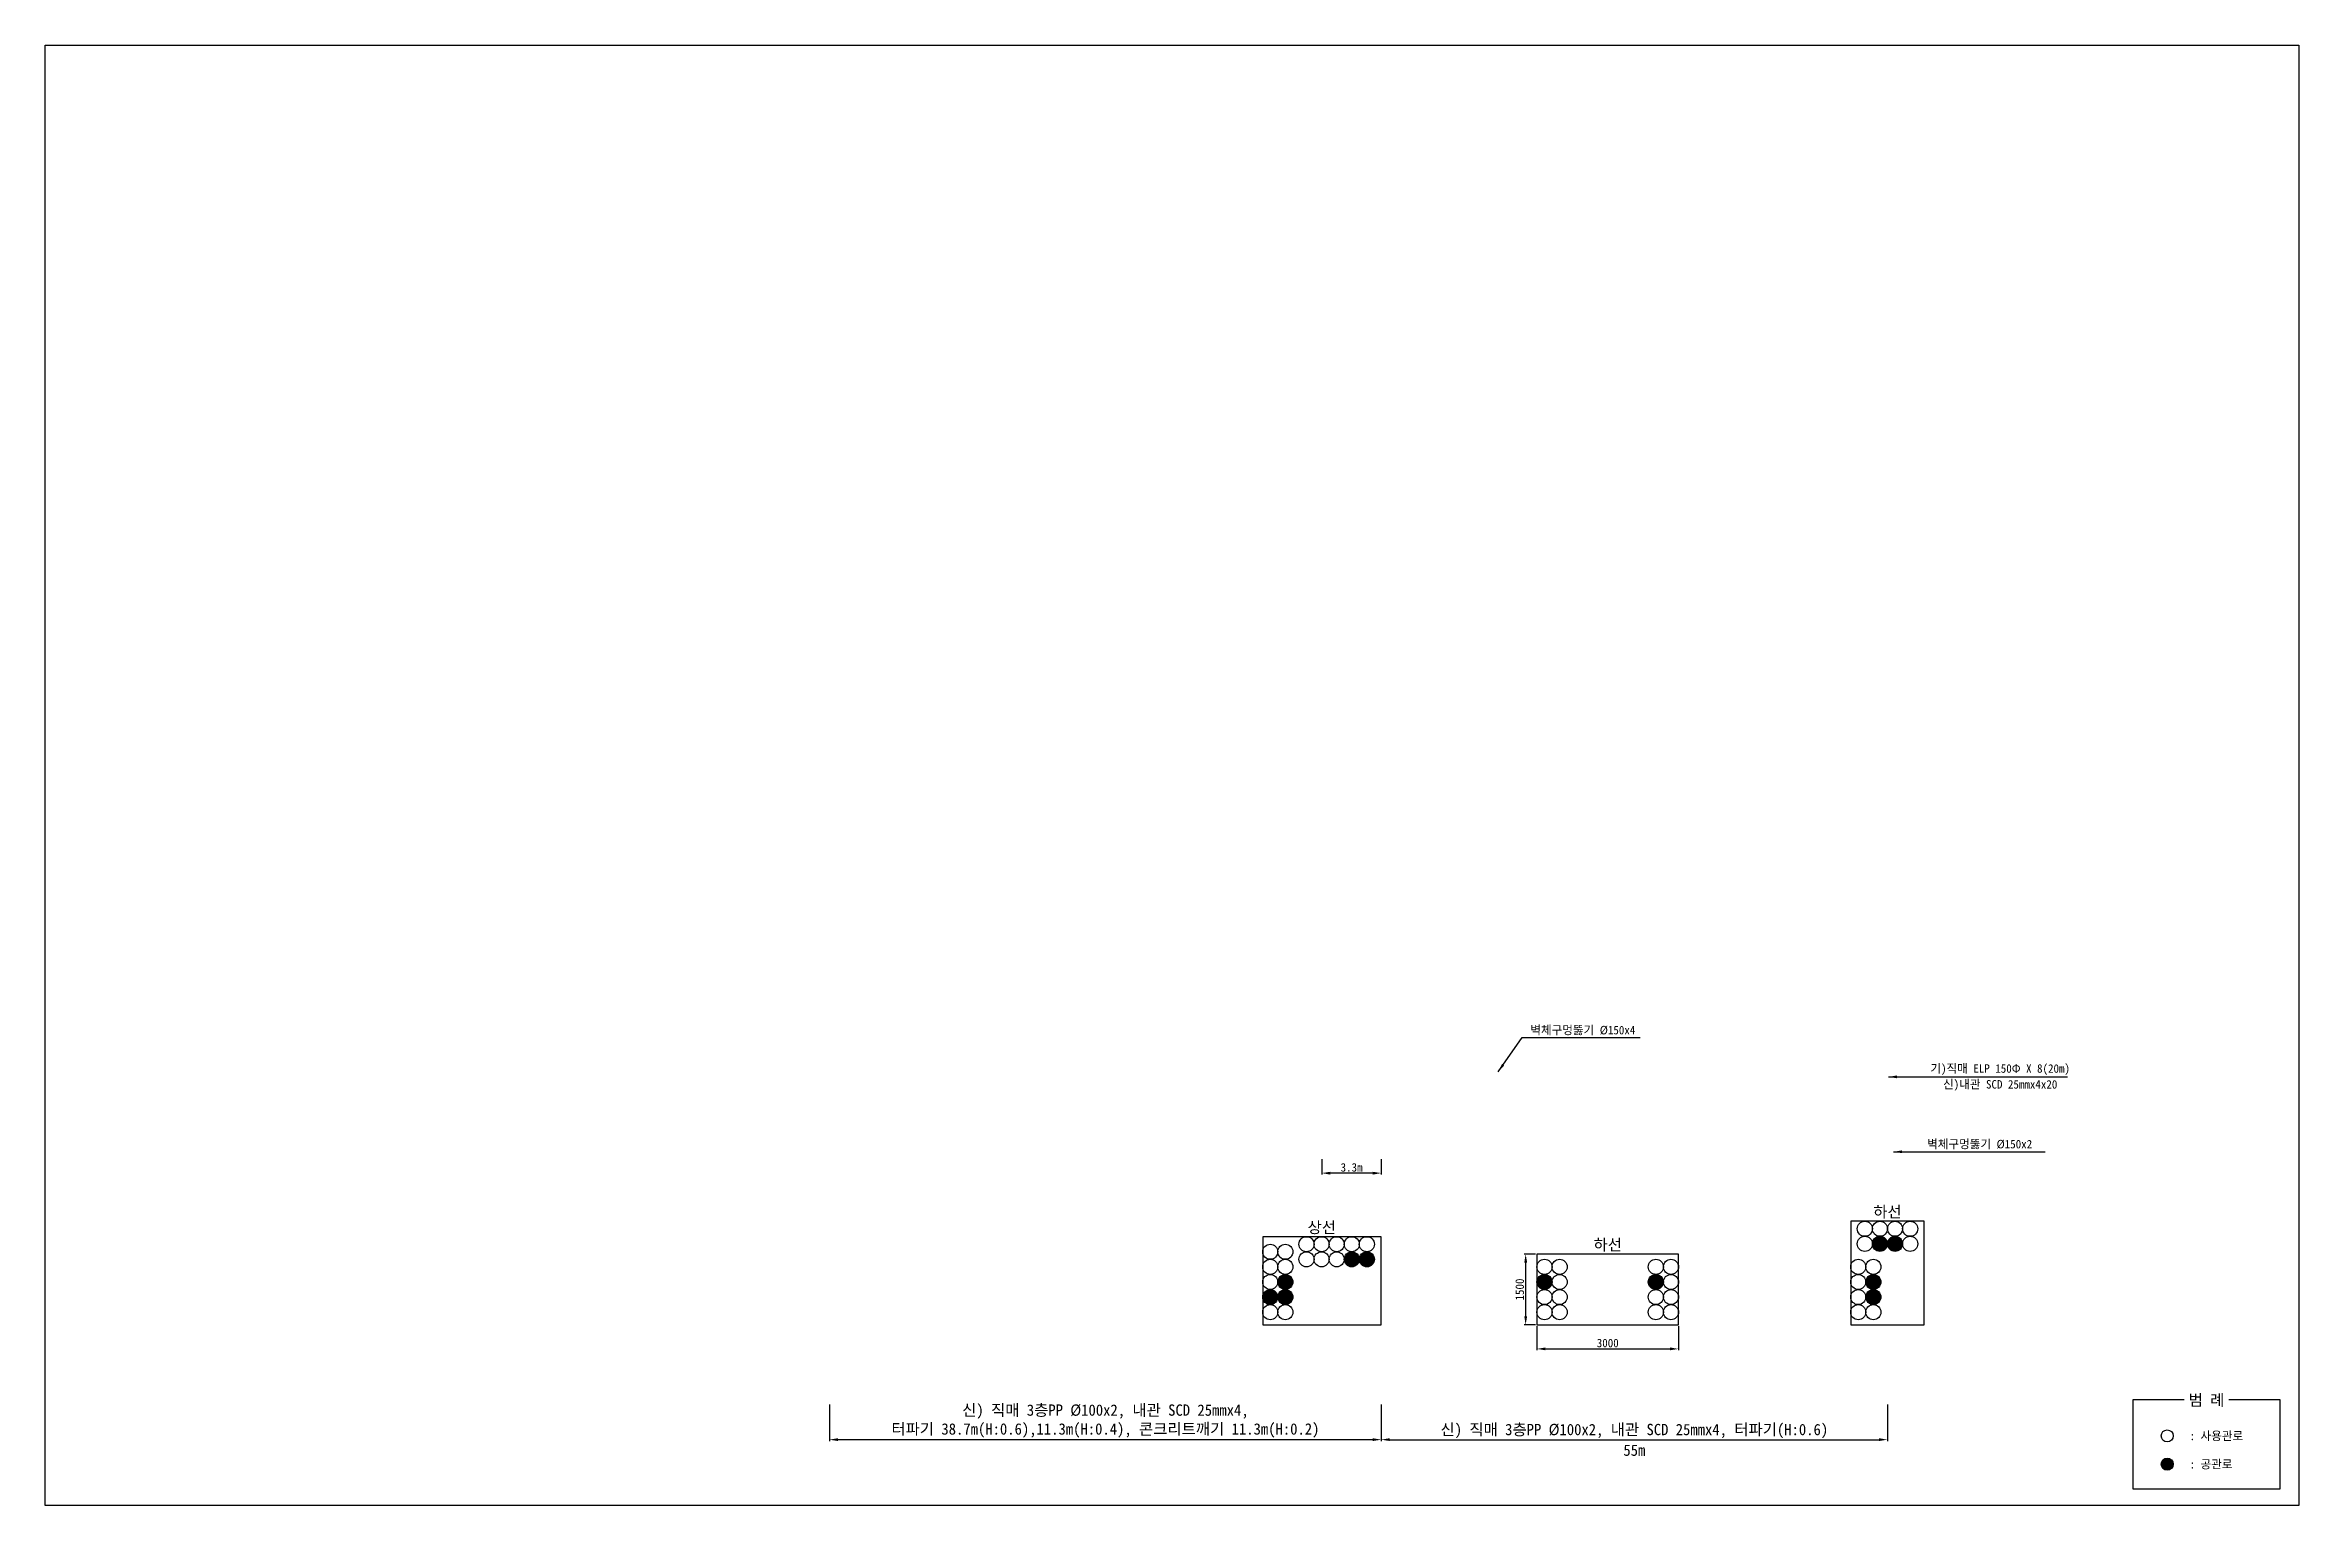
# Model space of a CAD drawing. Extents: x 60896 to 61431, y 63196 to 63294.
# Drawn here: x 60896.4 to 61015.8, y 63196.1 to 63274.4 of the extents above; entities that cross this region are included whole.
import ezdxf
from ezdxf.enums import TextEntityAlignment as Align

# ---------------------------------------------------------------- set-up
doc = ezdxf.new("R2010")
doc.units = 0
for name, color, linetype in [('TX-PAPR', 2, 'Continuous'), ('TZ-DIMS', 1, 'Continuous'), ('TZ-LEAL', 1, 'Continuous'), ('TZ-LEAT', 3, 'Continuous'), ('TZ-LINE', 7, 'Continuous'), ('TZ-TEX2', 3, 'Continuous'), ('TZ-TEXT', 6, 'Continuous')]:
    doc.layers.add(name, color=color, linetype=linetype)
doc.styles.get("Standard").update_dxf_attribs({"font": 'GulimChe.ttf'})
doc.dimstyles.new('D150', dxfattribs={"dimscale": 0.15, "dimtxt": 3, "dimasz": 3, "dimexe": 0.5, "dimexo": 0.5, "dimgap": 0.5, "dimtad": 1, "dimdec": 0, "dimzin": 1, "dimdsep": 46, "dimlunit": 6, "dimtxsty": 'Standard', "dimcen": 1, "dimclrd": 1, "dimclre": 1, "dimclrt": 3, "dimadec": 0, "dimazin": 0, "dimtfac": 1, "dimtdec": 0, "dimtix": 1, "dimtmove": 2, "dimatfit": 3, "dimfxl": 0, "dimtvp": 2, "dimlwd": -1, "dimlwe": -1, "dimarcsym": 0})

msp = doc.modelspace()

# ---------------------------------------------------------------- texts
at = {"layer": 'TZ-LEAT'}
msp.add_text('기)직매 ELP 150Φ X 8(20m)', height=0.45, dxfattribs=at).set_placement((60999.97, 63220.16, 0.23), align=Align.MIDDLE)
at = {"layer": 'TZ-TEX2'}
for s, p in [('하선', (60994, 63212.59, 0.23)), ('상선', (60964.03, 63211.77, 0.23)), ('하선', (60979.18, 63210.85, 0.23)), ('범 례', (61010.9, 63202.62, 0.23))]:
    msp.add_text(s, height=0.6, dxfattribs=at).set_placement(p, align=Align.MIDDLE)
for s, p in [(': 사용관로', (61010, 63200.71, 0.23)), (': 공관로', (61010, 63199.21, 0.23))]:
    msp.add_text(s, height=0.45, dxfattribs=at).set_placement(p, align=Align.MIDDLE_LEFT)
at = {"layer": 'TZ-TEXT'}
for s, p in [('벽체구멍뚫기 Ø150x4', (60977.86, 63222.23, 0.35)), ('신)내관 SCD 25mmx4x20', (60999.97, 63219.32, 0.23))]:
    msp.add_text(s, height=0.45, rotation=359.9482, dxfattribs=at).set_placement(p, align=Align.MIDDLE)
msp.add_text('벽체구멍뚫기 Ø150x2', height=0.45, rotation=359.9482, dxfattribs=at).set_placement((60996.1, 63216.18, 0.23), align=Align.MIDDLE_LEFT)
at = {"layer": 'TZ-TEXT', "ltscale": 2, "insert": (60980.59, 63199.95, 0.23), "char_height": 0.6, "attachment_point": 5}
msp.add_mtext('55m', dxfattribs=at)

# ---------------------------------------------------------------- blocks, each defined once
blk = doc.blocks.new('*D6')
at = {"layer": 'Defpoints', "color": 0, "ltscale": 2}
for p in [(60975.43, 63210.35), (60974.83, 63206.6), (60975.43, 63206.6)]:
    blk.add_point(p, dxfattribs=at)
at = {"layer": 'TZ-DIMS', "color": 1, "ltscale": 2}
for p, q in [((60975.35, 63210.35), (60974.76, 63210.35)), ((60974.83, 63209.9), (60974.83, 63207.05)), ((60975.35, 63206.6), (60974.76, 63206.6))]:
    blk.add_line(p, q, dxfattribs=at)
for points in [[(60974.76, 63209.9), (60974.91, 63209.9), (60974.83, 63210.35)], [(60974.76, 63207.05), (60974.91, 63207.05), (60974.83, 63206.6)]]:
    blk.add_solid(points, dxfattribs=at)
at = {"layer": 'TZ-DIMS', "color": 3, "ltscale": 2, "insert": (60974.52, 63208.47), "char_height": 0.45, "attachment_point": 5, "rotation": 90}
blk.add_mtext('1500', dxfattribs=at)
blk = doc.blocks.new('*D7')
at = {"layer": 'Defpoints', "color": 0, "ltscale": 2}
for p in [(60975.43, 63206.6), (60982.93, 63206.6), (60982.93, 63205.32)]:
    blk.add_point(p, dxfattribs=at)
at = {"layer": 'TZ-DIMS', "color": 1, "ltscale": 2}
for p, q in [((60975.43, 63206.52), (60975.43, 63205.25)), ((60982.93, 63206.52), (60982.93, 63205.25)), ((60975.88, 63205.32), (60982.48, 63205.32))]:
    blk.add_line(p, q, dxfattribs=at)
for points in [[(60975.88, 63205.4), (60975.88, 63205.25), (60975.43, 63205.32)], [(60982.48, 63205.4), (60982.48, 63205.25), (60982.93, 63205.32)]]:
    blk.add_solid(points, dxfattribs=at)
at = {"layer": 'TZ-DIMS', "color": 3, "ltscale": 2, "insert": (60979.18, 63205.63), "char_height": 0.45, "attachment_point": 5}
blk.add_mtext('3000', dxfattribs=at)
blk = doc.blocks.new('*D3')
at = {"layer": 'Defpoints', "color": 0, "ltscale": 2}
for p in [(60964.03, 63215.44), (60967.18, 63215.44), (60964.03, 63214.64)]:
    blk.add_point(p, dxfattribs=at)
at = {"layer": 'TZ-DIMS', "color": 1, "ltscale": 2}
for p, q in [((60964.03, 63215.37), (60964.03, 63214.56)), ((60967.18, 63215.37), (60967.18, 63214.56)), ((60966.73, 63214.64), (60964.48, 63214.64))]:
    blk.add_line(p, q, dxfattribs=at)
for points in [[(60964.48, 63214.71), (60964.48, 63214.56), (60964.03, 63214.64)], [(60966.73, 63214.71), (60966.73, 63214.56), (60967.18, 63214.64)]]:
    blk.add_solid(points, dxfattribs=at)
at = {"layer": 'TZ-DIMS', "color": 3, "ltscale": 2, "insert": (60965.61, 63214.94), "char_height": 0.45, "width": 0.2959, "attachment_point": 5}
blk.add_mtext('3.3m', dxfattribs=at)
blk = doc.blocks.new('*D4')
at = {"layer": 'Defpoints', "color": 0, "ltscale": 2}
for p in [(60967.18, 63202.45), (60994, 63202.45), (60994, 63200.51)]:
    blk.add_point(p, dxfattribs=at)
at = {"layer": 'TZ-TEXT', "color": 1, "ltscale": 2}
for p, q in [((60967.18, 63202.38), (60967.18, 63200.44)), ((60994, 63202.38), (60994, 63200.44)), ((60967.63, 63200.51), (60993.55, 63200.51))]:
    blk.add_line(p, q, dxfattribs=at)
for points in [[(60967.63, 63200.59), (60967.63, 63200.44), (60967.18, 63200.51)], [(60993.55, 63200.59), (60993.55, 63200.44), (60994, 63200.51)]]:
    blk.add_solid(points, dxfattribs=at)
at = {"layer": 'TZ-TEXT', "color": 3, "ltscale": 2, "insert": (60980.59, 63200.97), "char_height": 0.6, "attachment_point": 5}
blk.add_mtext('{\\C6;신) 직매 3층PP Ø100x2, 내관 SCD 25mmx4, 터파기(H:0.6)}', dxfattribs=at)
blk = doc.blocks.new('*D5')
at = {"layer": 'Defpoints', "color": 0, "ltscale": 2}
for p in [(60937.95, 63202.45), (60967.18, 63202.45), (60937.95, 63200.51)]:
    blk.add_point(p, dxfattribs=at)
at = {"layer": 'TZ-TEXT', "color": 1, "ltscale": 2}
for p, q in [((60937.95, 63202.38), (60937.95, 63200.44)), ((60967.18, 63202.38), (60967.18, 63200.44)), ((60966.73, 63200.51), (60938.4, 63200.51))]:
    blk.add_line(p, q, dxfattribs=at)
for points in [[(60938.4, 63200.59), (60938.4, 63200.44), (60937.95, 63200.51)], [(60966.73, 63200.59), (60966.73, 63200.44), (60967.18, 63200.51)]]:
    blk.add_solid(points, dxfattribs=at)
at = {"layer": 'TZ-TEXT', "color": 3, "ltscale": 2, "insert": (60952.57, 63201.5), "char_height": 0.6, "attachment_point": 5}
blk.add_mtext('{\\C6;신) 직매 3층PP Ø100x2, 내관 SCD 25mmx4,\\P터파기 38.7m(H:0.6),11.3m(H:0.4), 콘크리트깨기 11.3m(H:0.2)}', dxfattribs=at)

# ---------------------------------------------------------------- dimensions: what is measured, and where the dimension line sits
at = {"layer": 'TZ-DIMS', "ltscale": 2}
for base, p1, p2, text, picture, middle in [((60964.03, 63214.64, 0.23), (60967.18, 63215.44, 0.23), (60964.03, 63215.44, 0.23), '<>.3m', '*D3', (60965.61, 63214.94, 0.23)), ((60982.93, 63205.32, 0.23), (60975.43, 63206.6, 0.23), (60982.93, 63206.6, 0.23), '3000', '*D7', (60979.18, 63205.63, 0.23))]:
    dim = msp.add_linear_dim(base=base, p1=p1, p2=p2, text=text, dimstyle='D150', dxfattribs=at)
    dim.commit()
    dim.dimension.update_dxf_attribs({"geometry": picture, "text_midpoint": middle})
dim = msp.add_linear_dim(base=(60974.83, 63206.6, 0.23), p1=(60975.43, 63210.35, 0.23), p2=(60975.43, 63206.6, 0.23), angle=90, text='1500', dimstyle='D150', dxfattribs=at)
dim.commit()
dim.dimension.update_dxf_attribs({"geometry": '*D6', "text_midpoint": (60974.52, 63208.47, 0.23)})
at = {"layer": 'TZ-TEXT', "ltscale": 2}
for base, p2, text, picture, middle in [((60937.95, 63200.51, 0.23), (60937.95, 63202.45, 0.23), '{\\C6;신) 직매 3층PP Ø100x2, 내관 SCD 25mmx4,\\P터파기 38.7m(H:0.6),11.3m(H:0.4), 콘크리트깨기 11.3m(H:0.2)}', '*D5', (60952.57, 63201.5, 0.23)), ((60994, 63200.51, 0.23), (60994, 63202.45, 0.23), '{\\C6;신) 직매 3층PP Ø100x2, 내관 SCD 25mmx4, 터파기(H:0.6)}', '*D4', (60980.59, 63200.97, 0.23))]:
    dim = msp.add_linear_dim(base=base, p1=(60967.18, 63202.45, 0.23), p2=p2, text=text, dimstyle='D150', override={"dimtxt": 4}, dxfattribs=at)
    dim.commit()
    dim.dimension.update_dxf_attribs({"geometry": picture, "text_midpoint": middle})

# ---------------------------------------------------------------- hatches: boundary and pattern name
at = {"layer": 'TZ-LINE', "ltscale": 2}
h = msp.add_hatch(color=256, dxfattribs=at)
h.dxf.hatch_style = 1
h.paths.add_polyline_path([(60965.22, 63210.07, 1), (60966.02, 63210.07, 1)])
h = msp.add_hatch(color=256, dxfattribs=at)
h.dxf.hatch_style = 1
h.paths.add_polyline_path([(60966.02, 63210.07, 1), (60966.82, 63210.07, 1)])
h = msp.add_hatch(color=256, dxfattribs=at)
h.dxf.hatch_style = 1
h.paths.add_polyline_path([(60993.2, 63210.89, 1), (60994, 63210.89, 1)])
h = msp.add_hatch(color=256, dxfattribs=at)
h.dxf.hatch_style = 1
h.paths.add_polyline_path([(60994, 63210.89, 1), (60994.8, 63210.89, 1)])
h = msp.add_hatch(color=256, dxfattribs=at)
h.dxf.hatch_style = 1
h.paths.add_polyline_path([(60961.7, 63208.87, 1), (60962.5, 63208.87, 1)])
h = msp.add_hatch(color=256, dxfattribs=at)
h.dxf.hatch_style = 1
h.paths.add_polyline_path([(60975.43, 63208.87, 1), (60976.23, 63208.87, 1)])
h = msp.add_hatch(color=256, dxfattribs=at)
h.dxf.hatch_style = 1
h.paths.add_polyline_path([(60981.33, 63208.87, 1), (60982.13, 63208.87, 1)])
h = msp.add_hatch(color=256, dxfattribs=at)
h.dxf.hatch_style = 1
h.paths.add_polyline_path([(60992.85, 63208.87, 1), (60993.65, 63208.87, 1)])
h = msp.add_hatch(color=256, dxfattribs=at)
h.dxf.hatch_style = 1
h.paths.add_polyline_path([(60960.9, 63208.07, 1), (60961.7, 63208.07, 1)])
h = msp.add_hatch(color=256, dxfattribs=at)
h.dxf.hatch_style = 1
h.paths.add_polyline_path([(60961.7, 63208.07, 1), (60962.5, 63208.07, 1)])
h = msp.add_hatch(color=256, dxfattribs=at)
h.dxf.hatch_style = 1
h.paths.add_polyline_path([(60992.85, 63208.07, 1), (60993.65, 63208.07, 1)])
h = msp.add_hatch(color=256, dxfattribs=at)
h.dxf.hatch_style = 1
h.paths.add_polyline_path([(61008.5, 63199.21, 1), (61009.14, 63199.21, 1)])

# ---------------------------------------------------------------- linework, layer by layer
at = {"layer": 'TX-PAPR'}
msp.add_lwpolyline([(60896.4, 63274.43), (61015.8, 63274.43), (61015.8, 63197.03), (60896.4, 63197.03)], close=True, dxfattribs=at)
at = {"layer": 'TZ-LEAL', "elevation": 0.35}
msp.add_lwpolyline([(60974.64, 63221.82), (60980.89, 63221.82)], dxfattribs=at)
at = {"layer": 'TZ-LINE', "ltscale": 2, "elevation": 0.23}
for points in [[(60992.05, 63206.6), (60995.94, 63206.6), (60995.94, 63212.09), (60992.05, 63212.09)], [(60960.9, 63206.6), (60967.17, 63206.6), (60967.17, 63211.27), (60960.9, 63211.27)], [(60975.43, 63206.6), (60982.93, 63206.6), (60982.93, 63210.35), (60975.43, 63210.35)]]:
    msp.add_lwpolyline(points, close=True, dxfattribs=at)
msp.add_lwpolyline([(61009.71, 63202.62), (61007, 63202.62), (61007, 63197.91), (61014.81, 63197.91), (61014.81, 63202.62), (61012.09, 63202.62)], dxfattribs=at)
at = {"layer": 'TZ-LINE', "ltscale": 2}
for centre, radius in [((60992.8, 63211.69, 0.23), 0.4), ((60993.6, 63211.69, 0.23), 0.4), ((60994.4, 63211.69, 0.23), 0.4), ((60995.2, 63211.69, 0.23), 0.4), ((60961.3, 63210.47, 0.23), 0.4), ((60962.1, 63210.47, 0.23), 0.4), ((60963.22, 63210.87, 0.23), 0.4), ((60963.22, 63210.07, 0.23), 0.4), ((60964.02, 63210.87, 0.23), 0.4), ((60964.02, 63210.07, 0.23), 0.4), ((60964.82, 63210.87, 0.23), 0.4), ((60964.82, 63210.07, 0.23), 0.4), ((60965.62, 63210.87, 0.23), 0.4), ((60965.62, 63210.07, 0.23), 0.4), ((60966.42, 63210.87, 0.23), 0.4), ((60966.42, 63210.07, 0.23), 0.4), ((60992.8, 63210.89, 0.23), 0.4), ((60993.6, 63210.89, 0.23), 0.4), ((60994.4, 63210.89, 0.23), 0.4), ((60995.2, 63210.89, 0.23), 0.4), ((60961.3, 63209.67, 0.23), 0.4), ((60961.3, 63208.87, 0.23), 0.4), ((60962.1, 63209.67, 0.23), 0.4), ((60962.1, 63208.87, 0.23), 0.4), ((60975.83, 63209.67, 0.23), 0.4), ((60975.83, 63208.87, 0.23), 0.4), ((60976.63, 63209.67, 0.23), 0.4), ((60976.63, 63208.87, 0.23), 0.4), ((60981.73, 63209.67, 0.23), 0.4), ((60981.73, 63208.87, 0.23), 0.4), ((60982.53, 63209.67, 0.23), 0.4), ((60982.53, 63208.87, 0.23), 0.4), ((60992.45, 63209.67, 0.23), 0.4), ((60992.45, 63208.87, 0.23), 0.4), ((60993.25, 63209.67, 0.23), 0.4), ((60993.25, 63208.87, 0.23), 0.4), ((60961.3, 63208.07, 0.23), 0.4), ((60962.1, 63208.07, 0.23), 0.4), ((60975.83, 63208.07, 0.23), 0.4), ((60976.63, 63208.07, 0.23), 0.4), ((60981.73, 63208.07, 0.23), 0.4), ((60982.53, 63208.07, 0.23), 0.4), ((60992.45, 63208.07, 0.23), 0.4), ((60993.25, 63208.07, 0.23), 0.4), ((60961.3, 63207.27, 0.23), 0.4), ((60962.1, 63207.27, 0.23), 0.4), ((60975.83, 63207.27, 0.23), 0.4), ((60976.63, 63207.27, 0.23), 0.4), ((60981.73, 63207.27, 0.23), 0.4), ((60982.53, 63207.27, 0.23), 0.4), ((60992.45, 63207.27, 0.23), 0.4), ((60993.25, 63207.27, 0.23), 0.4), ((61008.82, 63200.71, 0.23), 0.32), ((61008.82, 63199.21, 0.23), 0.32)]:
    msp.add_circle(centre, radius, dxfattribs=at)

msp.set_redraw_order([(e.dxf.handle, doc.entitydb.next_handle()) for e in msp.query("TEXT MTEXT ATTDEF DIMENSION ARC_DIMENSION")])  # texts and dimensions are drawn at this point

# ---------------------------------------------------------------- leaders
at = {"layer": 'TZ-LEAL'}
for points in [[(60973.38, 63220.01, 0.35), (60974.64, 63221.82, 0.12)], [(60994.05, 63219.74, 0.23), (61003.53, 63219.74)], [(60994.32, 63215.77, 0.23), (61002.35, 63215.77, 0)]]:
    msp.add_leader(points, dimstyle='D150', dxfattribs=at)

doc.saveas('drawing.dxf')
